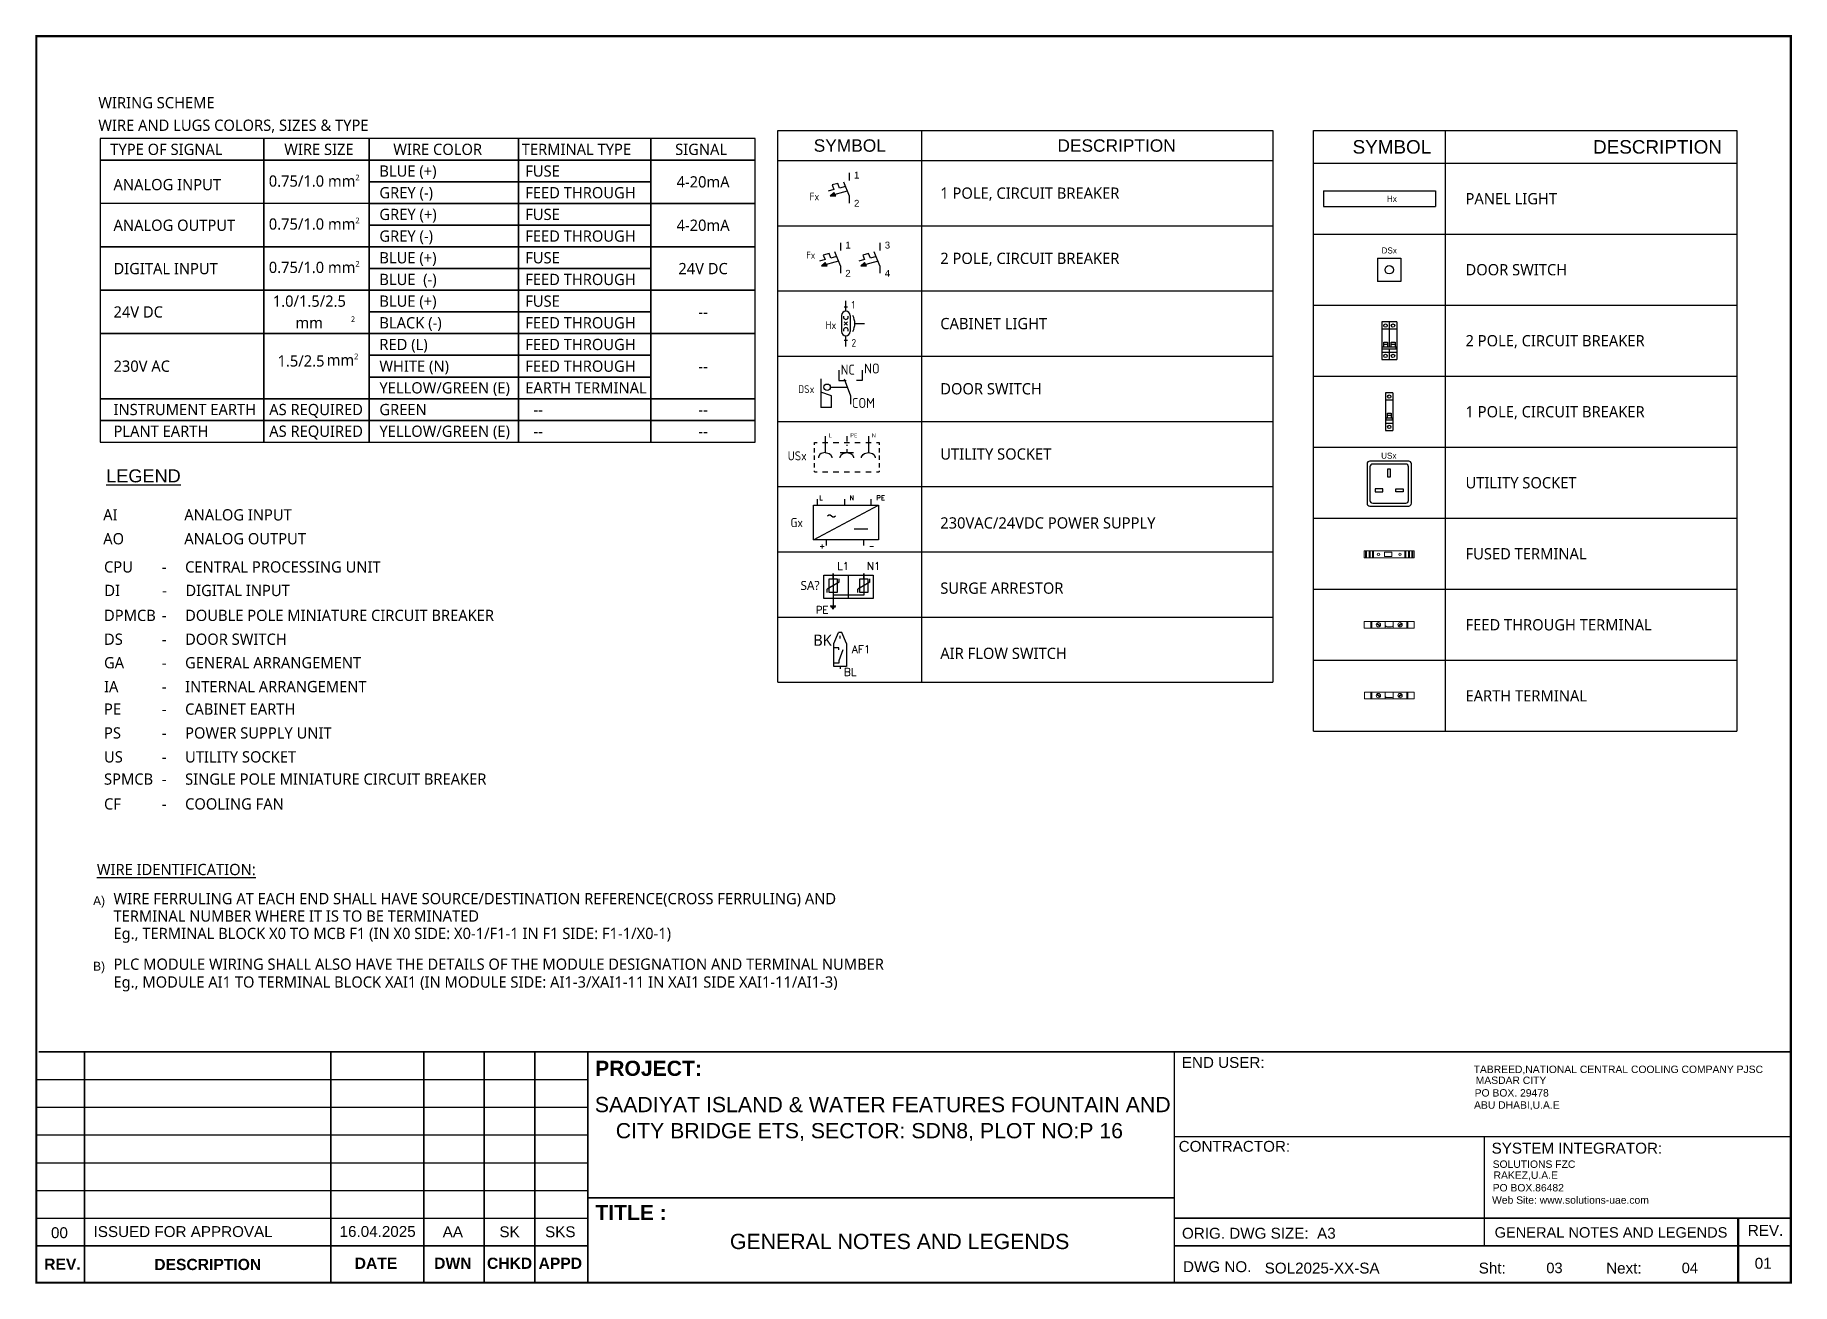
# Model space of a CAD drawing. Header units: inches. Extents: x 100535554 to 201081702, y 63708552 to 127420865.
# Drawn here: x 100538505 to 100539675, y 63709917 to 63710749 of the extents above; entities that cross this region are included whole.
import ezdxf
from ezdxf.enums import TextEntityAlignment as Align

# ---------------------------------------------------------------- set-up
doc = ezdxf.new("R2010")
doc.units = ezdxf.units.IN
doc.header["$MEASUREMENT"] = 0
doc.set_wipeout_variables(frame=1)
doc.layers.add('BORDER', color=7, linetype='Continuous')
doc.styles.add('A', font='arial.ttf')
doc.styles.add('ABB', font='arialbd.ttf')
doc.styles.add('Best Text For Dwg', font='segoeuisl.ttf', dxfattribs={"height": 2.5})
doc.styles.add('CPTEXT', font='cptext.shx')
doc.styles.add('KOPF', font='isocp.shx')
doc.styles.add('MtXpl_Franklin_Gothi', font='FRAMDCN.TTF')
doc.styles.add('RNT', font='romant.shx', dxfattribs={"height": 2.5})
doc.styles.add('s', font='simplex.shx', dxfattribs={"height": 2})
doc.styles.get("Standard").update_dxf_attribs({"font": 'arial.ttf'})

msp = doc.modelspace()

# ---------------------------------------------------------------- texts
for s, height, style, p in [('WIRING SCHEME', 7.50994, 'Best Text For Dwg', (100538546.646, 63710704.207)), ('WIRE AND LUGS COLORS, SIZES & TYPE', 7.50994, 'Best Text For Dwg', (100538546.646, 63710689.187)), ('2', 3.755, 'Best Text For Dwg', (100538717.912, 63710654.363)), ('BLUE (+)', 7.5099, 'Best Text For Dwg', (100538733.907, 63710658.682)), ('FUSE', 7.5099, 'Best Text For Dwg', (100538831.064, 63710658.682)), ('ANALOG INPUT', 7.50994, 'Best Text For Dwg', (100538556.757, 63710649.632)), ('GREY (-)', 7.5099, 'Best Text For Dwg', (100538733.907, 63710644.234)), ('FEED THROUGH', 7.50994, 'Best Text For Dwg', (100538831.064, 63710644.234)), ('1 POLE, CIRCUIT BREAKER', 7.50994, 'Best Text For Dwg', (100539107.603, 63710643.955)), ('PANEL LIGHT', 7.50994, 'Best Text For Dwg', (100539457.547, 63710640.249)), ('GREY (+)', 7.5099, 'Best Text For Dwg', (100538733.907, 63710629.786)), ('FUSE', 7.5099, 'Best Text For Dwg', (100538831.064, 63710629.786)), ('ANALOG OUTPUT', 7.50994, 'Best Text For Dwg', (100538556.757, 63710622.563)), ('2', 3.755, 'Best Text For Dwg', (100538717.912, 63710625.748)), ('GREY (-)', 7.5099, 'Best Text For Dwg', (100538733.907, 63710615.339)), ('FEED THROUGH', 7.50994, 'Best Text For Dwg', (100538831.064, 63710615.339)), ('DIGITAL INPUT', 7.50994, 'Best Text For Dwg', (100538556.757, 63710593.667)), ('2', 3.755, 'Best Text For Dwg', (100538717.912, 63710596.853)), ('BLUE (+)', 7.5099, 'Best Text For Dwg', (100538733.907, 63710600.891)), ('FUSE', 7.5099, 'Best Text For Dwg', (100538831.064, 63710600.891)), ('2 POLE, CIRCUIT BREAKER', 7.50994, 'Best Text For Dwg', (100539107.603, 63710600.497)), ('DOOR SWITCH', 7.50994, 'Best Text For Dwg', (100539457.547, 63710592.927)), ('BLUE  (-)', 7.5099, 'Best Text For Dwg', (100538733.907, 63710586.444)), ('FEED THROUGH', 7.50994, 'Best Text For Dwg', (100538831.064, 63710586.444)), ('BLUE (+)', 7.5099, 'Best Text For Dwg', (100538733.907, 63710571.996)), ('FUSE', 7.5099, 'Best Text For Dwg', (100538831.064, 63710571.996)), ('24V DC', 7.5099, 'Best Text For Dwg', (100538556.757, 63710564.772)), ('2', 3.755, 'Best Text For Dwg', (100538714.918, 63710559.914)), ('BLACK (-)', 7.5099, 'Best Text For Dwg', (100538733.907, 63710557.548)), ('FEED THROUGH', 7.50994, 'Best Text For Dwg', (100538831.064, 63710557.548)), ('CABINET LIGHT', 7.50994, 'Best Text For Dwg', (100539107.603, 63710557.038)), ('RED (L)', 7.5099, 'Best Text For Dwg', (100538733.907, 63710543.101)), ('FEED THROUGH', 7.50994, 'Best Text For Dwg', (100538831.064, 63710543.101)), ('2 POLE, CIRCUIT BREAKER', 7.50994, 'Best Text For Dwg', (100539457.547, 63710545.606)), ('230V AC', 7.5099, 'Best Text For Dwg', (100538556.757, 63710528.653)), ('2', 3.755, 'Best Text For Dwg', (100538717.079, 63710535.143)), ('WHITE (N)', 7.5099, 'Best Text For Dwg', (100538733.907, 63710528.653)), ('FEED THROUGH', 7.50994, 'Best Text For Dwg', (100538831.064, 63710528.653)), ('YELLOW/GREEN (E) ', 7.50994, 'Best Text For Dwg', (100538733.907, 63710514.206)), ('EARTH TERMINAL ', 7.50994, 'Best Text For Dwg', (100538831.064, 63710514.206)), ('DOOR SWITCH', 7.50994, 'Best Text For Dwg', (100539107.603, 63710513.58)), ('INSTRUMENT EARTH', 7.50994, 'Best Text For Dwg', (100538556.757, 63710499.758)), ('GREEN', 7.5099, 'Best Text For Dwg', (100538733.907, 63710499.758)), ('--', 7.5099, 'Best Text For Dwg', (100538836.568, 63710499.758)), ('1 POLE, CIRCUIT BREAKER', 7.50994, 'Best Text For Dwg', (100539457.547, 63710498.285)), ('PLANT EARTH', 7.50994, 'Best Text For Dwg', (100538556.757, 63710485.31)), ('YELLOW/GREEN (E)', 7.50994, 'Best Text For Dwg', (100538733.907, 63710485.31)), ('--', 7.5099, 'Best Text For Dwg', (100538836.568, 63710485.31)), ('UTILITY SOCKET', 7.50994, 'Best Text For Dwg', (100539107.603, 63710470.122)), ('UTILITY SOCKET', 7.50994, 'Best Text For Dwg', (100539457.547, 63710450.963)), ('AI', 7.5099, 'Best Text For Dwg', (100538549.892, 63710429.589)), ('ANALOG INPUT', 7.50994, 'Best Text For Dwg', (100538603.902, 63710429.589)), ('230VAC/24VDC POWER SUPPLY', 7.50994, 'Best Text For Dwg', (100539107.603, 63710424.204)), ('AO', 7.5099, 'Best Text For Dwg', (100538549.892, 63710413.665)), ('ANALOG OUTPUT', 7.50994, 'Best Text For Dwg', (100538603.902, 63710413.665)), ('CPU', 7.5099, 'Best Text For Dwg', (100538550.443, 63710394.885)), ('CENTRAL PROCESSING UNIT', 7.50994, 'Best Text For Dwg', (100538604.453, 63710394.885)), ('FUSED TERMINAL', 7.50994, 'Best Text For Dwg', (100539457.547, 63710403.642)), ('-', 7.51, 'Best Text For Dwg', (100538588.911, 63710394.885)), ('DI', 7.5099, 'Best Text For Dwg', (100538550.672, 63710379.204)), ('-', 7.51, 'Best Text For Dwg', (100538589.14, 63710379.204)), ('DIGITAL INPUT', 7.50994, 'Best Text For Dwg', (100538604.682, 63710379.204)), ('SURGE ARRESTOR ', 7.50994, 'Best Text For Dwg', (100539107.603, 63710380.745)), ('DPMCB', 7.5099, 'Best Text For Dwg', (100538550.443, 63710362.598)), ('DOUBLE POLE MINIATURE CIRCUIT BREAKER', 7.50994, 'Best Text For Dwg', (100538604.453, 63710362.598)), ('-', 7.51, 'Best Text For Dwg', (100538588.911, 63710362.598)), ('FEED THROUGH TERMINAL', 7.50994, 'Best Text For Dwg', (100539457.547, 63710356.321)), ('DS', 7.5099, 'Best Text For Dwg', (100538550.443, 63710346.709)), ('-', 7.51, 'Best Text For Dwg', (100538588.911, 63710346.709)), ('DOOR SWITCH', 7.50994, 'Best Text For Dwg', (100538604.453, 63710346.709)), ('AIR FLOW SWITCH', 7.50994, 'Best Text For Dwg', (100539107.603, 63710337.287)), ('GA', 7.5099, 'Best Text For Dwg', (100538550.443, 63710331.048)), ('-', 7.51, 'Best Text For Dwg', (100538588.911, 63710331.048)), ('GENERAL ARRANGEMENT', 7.50994, 'Best Text For Dwg', (100538604.453, 63710331.048)), ('IA', 7.5099, 'Best Text For Dwg', (100538550.443, 63710315.158)), ('INTERNAL ARRANGEMENT', 7.50994, 'Best Text For Dwg', (100538604.453, 63710315.158)), ('-', 7.51, 'Best Text For Dwg', (100538588.911, 63710315.158)), ('CABINET EARTH', 7.50994, 'Best Text For Dwg', (100538604.453, 63710300.15)), ('EARTH TERMINAL', 7.50994, 'Best Text For Dwg', (100539457.547, 63710308.999)), ('PE', 7.5099, 'Best Text For Dwg', (100538550.443, 63710300.15)), ('-', 7.51, 'Best Text For Dwg', (100538588.911, 63710300.15)), ('PS', 7.5099, 'Best Text For Dwg', (100538550.443, 63710284.261)), ('-', 7.51, 'Best Text For Dwg', (100538588.911, 63710284.261)), ('POWER SUPPLY UNIT', 7.50994, 'Best Text For Dwg', (100538604.453, 63710284.261)), ('US', 7.5099, 'Best Text For Dwg', (100538550.443, 63710268.308)), ('UTILITY SOCKET', 7.50994, 'Best Text For Dwg', (100538604.453, 63710268.308)), ('SPMCB', 7.5099, 'Best Text For Dwg', (100538550.443, 63710253.517)), ('-', 7.51, 'Best Text For Dwg', (100538588.911, 63710268.308)), ('SINGLE POLE MINIATURE CIRCUIT BREAKER', 7.50994, 'Best Text For Dwg', (100538604.453, 63710253.517)), ('-', 7.51, 'Best Text For Dwg', (100538588.911, 63710253.517)), ('CF', 7.5099, 'Best Text For Dwg', (100538550.443, 63710236.959)), ('-', 7.51, 'Best Text For Dwg', (100538588.911, 63710236.959)), ('COOLING FAN', 7.50994, 'Best Text For Dwg', (100538604.453, 63710236.959)), ('%%UWIRE IDENTIFICATION:', 7.50994, 'Best Text For Dwg', (100538545.679, 63710193.264)), ('A)', 5.9306, 'MtXpl_Franklin_Gothi', (100538543.174, 63710172.492)), ('WIRE FERRULING AT EACH END SHALL HAVE SOURCE/DESTINATION REFERENCE(CROSS FERRULING) AND', 7.50994, 'Best Text For Dwg', (100538556.733, 63710173.856)), ('TERMINAL NUMBER WHERE IT IS TO BE TERMINATED', 7.50994, 'Best Text For Dwg', (100538556.733, 63710162.262)), ('Eg., TERMINAL BLOCK X0 TO MCB F1 (IN X0 SIDE: X0-1/F1-1 IN F1 SIDE: F1-1/X0-1)', 7.50994, 'Best Text For Dwg', (100538556.733, 63710150.669)), ('B)', 5.9306, 'MtXpl_Franklin_Gothi', (100538543.174, 63710128.809)), ('PLC MODULE WIRING SHALL ALSO HAVE THE DETAILS OF THE MODULE DESIGNATION AND TERMINAL NUMBER', 7.50994, 'Best Text For Dwg', (100538556.733, 63710130.173)), ('Eg., MODULE AI1 TO TERMINAL BLOCK XAI1 (IN MODULE SIDE: AI1-3/XAI1-11 IN XAI1 SIDE XAI1-11/AI1-3)', 7.50994, 'Best Text For Dwg', (100538556.733, 63710118.277))]:
    msp.add_text(s, height=height, dxfattribs=dict(style=style)).set_placement(p, align=Align.MIDDLE_LEFT)
for s, height, style, p in [('SYMBOL', 8.2605, 'A', (100539047.321, 63710675.668)), ('DESCRIPTION', 8.26051, 'A', (100539225.076, 63710675.668)), ('SYMBOL', 8.9948, 'A', (100539408.492, 63710674.78)), ('DESCRIPTION', 8.99477, 'A', (100539585.462, 63710674.78)), ('TYPE OF SIGNAL', 7.50994, 'Best Text For Dwg', (100538592.005, 63710673.129)), ('WIRE SIZE', 7.5099, 'Best Text For Dwg', (100538693.63, 63710673.129)), ('WIRE COLOR', 7.5099, 'Best Text For Dwg', (100538772.738, 63710673.129)), ('TERMINAL TYPE', 7.50994, 'Best Text For Dwg', (100538865.171, 63710673.129)), ('SIGNAL ', 7.5099, 'Best Text For Dwg', (100538949.542, 63710673.129)), ('4-20mA', 7.5099, 'Best Text For Dwg', (100538949.542, 63710651.458)), ('Hx', 4.0476, 'CPTEXT', (100539408.492, 63710640.131)), ('4-20mA', 7.5099, 'Best Text For Dwg', (100538949.542, 63710622.563)), ('24V DC', 7.5099, 'Best Text For Dwg', (100538949.542, 63710593.667)), ('DSx', 4.0476, 'CPTEXT', (100539406.732, 63710605.748, 0.033)), ('--', 7.5099, 'Best Text For Dwg', (100538949.542, 63710564.772)), ('--', 7.5099, 'Best Text For Dwg', (100538949.542, 63710528.653)), ('--', 7.5099, 'Best Text For Dwg', (100538949.542, 63710499.758)), ('--', 7.5099, 'Best Text For Dwg', (100538949.542, 63710485.31)), ('USx', 4.0476, 'CPTEXT', (100539406.435, 63710469.012, 0.033)), ('%%ULEGEND', 8.6386, 'A', (100538576.73, 63710455.56)), ('03', 6.9613, 'A', (100539516.802, 63709927.765)), ('04', 6.9613, 'A', (100539607, 63709927.765))]:
    msp.add_text(s, height=height, dxfattribs=dict(style=style)).set_placement(p, align=Align.MIDDLE_CENTER)
at = {"style": 'Best Text For Dwg'}
for s, height, p in [('0.75/1.0 mm', 7.50994, (100538717.912, 63710651.998)), ('0.75/1.0 mm', 7.50994, (100538717.912, 63710623.383)), ('0.75/1.0 mm', 7.50994, (100538717.912, 63710594.488)), ('1.0/1.5/2.5', 7.50994, (100538711.595, 63710571.996)), ('mm', 7.5099, (100538696.278, 63710557.548)), ('1.5/2.5', 7.5099, (100538697.314, 63710532.148)), ('mm', 7.5099, (100538717.079, 63710532.778)), ('AS REQUIRED', 7.50994, (100538722.961, 63710499.758)), ('AS REQUIRED', 7.50994, (100538722.961, 63710485.31))]:
    msp.add_text(s, height=height, dxfattribs=at).set_placement(p, align=Align.MIDDLE_RIGHT)
for s, p in [('1', (100539050.139, 63710653.697)), ('2', (100539050.139, 63710634.888)), ('1', (100539044.349, 63710607.043)), ('3', (100539070.63, 63710607.043)), ('2', (100539044.349, 63710588.234)), ('4', (100539070.63, 63710588.234))]:
    msp.add_text(s, height=4.575).set_placement(p)
for s, height, style, p in [('Fx', 5.1512, 'KOPF', (100539020.473, 63710639.12)), ('Fx', 4.636, 'KOPF', (100539018.392, 63710600.338)), ('1', 5.083, 'KOPF', (100539048.436, 63710566.989)), ('Hx', 5.1512, 'KOPF', (100539031.138, 63710553.445)), ('2', 5.083, 'KOPF', (100539048.436, 63710541.615)), ('NC', 6.6965, 'KOPF', (100539041.192, 63710522.973)), ('NO', 6.6965, 'KOPF', (100539056.907, 63710523.742)), ('DSx', 5.1512, 'KOPF', (100539012.92, 63710510.794)), ('COM', 6.6965, 'KOPF', (100539048.724, 63710500.79)), ('L', 2.785, 'KOPF', (100539033.212, 63710481.174)), ('PE', 2.7854, 'KOPF', (100539047.613, 63710481.174)), ('N', 2.785, 'KOPF', (100539062.014, 63710481.174)), ('L', 3.247, 's', (100539026.945, 63710439.283)), ('N', 3.247, 's', (100539047.123, 63710439.283)), ('PE', 3.2469, 's', (100539065.073, 63710439.283)), ('Gx', 6.0097, 'KOPF', (100539007.829, 63710421.414)), ('+', 3.247, 's', (100539027.078, 63710407.073)), ('L1', 4.9305, 's', (100539039.033, 63710393.042)), ('N1', 4.9305, 's', (100539058.815, 63710393.042)), ('-', 3.247, 's', (100539060.051, 63710407.073)), ('SA?', 6.008, 'Best Text For Dwg', (100539014.467, 63710379.519)), ('PE', 4.9305, 's', (100539024.62, 63710363.767)), ('BK', 7.5099, 'Best Text For Dwg', (100539022.927, 63710342.321)), ('BL', 5.1303, 'RNT', (100539043.336, 63710322.262)), ('GENERAL NOTES AND LEGENDS', 6.96131, 'A', (100539476.955, 63709947.96))]:
    msp.add_text(s, height=height, dxfattribs=dict(style=style)).set_placement(p)
at = {"style": 'KOPF'}
msp.add_text('USx', height=6.0097, dxfattribs=at).set_placement((100539018.569, 63710465.889), align=Align.RIGHT)
at = {"style": 'RNT'}
msp.add_text('AF1', height=5.1303, dxfattribs=at).set_placement((100539061.017, 63710335.89), align=Align.BOTTOM_RIGHT)
at = {"layer": 'BORDER', "style": 'A'}
msp.add_text('GENERAL NOTES AND LEGENDS', height=10.15, dxfattribs=at).set_placement((100538967.459, 63709940.345))

# ---------------------------------------------------------------- blocks, each defined once
blk = doc.blocks.new('WDU6')
at = {"color": 0, "lineweight": 5}
blk.add_wipeout([(0, -30), (0, 30), (8, 30), (8, -30)], dxfattribs=at)
for p, q in [((8, 22.3), (0, 22.3)), ((8, 21.7), (0, 21.7)), ((8, 21.1), (0, 21.1)), ((0, 4.8), (8, 4.8)), ((8, -21.1), (0, -21.1)), ((8, -21.7), (0, -21.7)), ((8, -22.3), (0, -22.3))]:
    blk.add_line(p, q, dxfattribs=at)
for points in [[(8, -30), (0, -30), (0, 30), (8, 30)], [(5.2, 10.7), (5.8, 11.1), (2.8, 15.4), (2.2, 14.9)], [(5.2, -10.7), (5.8, -11.1), (2.8, -15.4), (2.2, -14.9)]]:
    blk.add_lwpolyline(points, close=True, dxfattribs=at)
blk.add_lwpolyline([(4.4, 4.8, -0.414214), (6.4, 2.8), (6.4, -2.8)], format="xyb", dxfattribs=at)
blk.add_lwpolyline([(8, -4.8), (0, -4.8)], dxfattribs=at)
for centre in [(4, 13), (4, -13)]:
    blk.add_circle(centre, 2.62, dxfattribs=at)
blk.add_arc((4.4, -2.8), 2, 270, 360, dxfattribs=at)
blk = doc.blocks.new('WPE6')
at = {"color": 2, "lineweight": 9}
for p, q in [((4, 22.3), (0, 22.3)), ((4, 21.7), (0, 21.7)), ((4, 21.1), (0, 21.1)), ((0, 4.8), (4, 4.8)), ((4, -21.1), (0, -21.1)), ((4, -21.7), (0, -21.7)), ((4, -22.3), (0, -22.3))]:
    blk.add_line(p, q, dxfattribs=at)
at = {"color": 3, "lineweight": 9}
for p, q in [((4, 22.3), (8, 22.3)), ((4, 21.7), (8, 21.7)), ((4, 21.1), (8, 21.1)), ((8, 4.8), (4, 4.8)), ((4, -21.1), (8, -21.1)), ((4, -21.7), (8, -21.7)), ((4, -22.3), (8, -22.3))]:
    blk.add_line(p, q, dxfattribs=at)
at = {"color": 2, "lineweight": 9}
for points in [[(4, -30), (0, -30), (0, 30), (4, 30)], [(4, -4.8), (0, -4.8)]]:
    blk.add_lwpolyline(points, dxfattribs=at)
at = {"color": 3, "lineweight": 9}
for points in [[(4, -30), (8, -30), (8, 30), (4, 30)], [(4, -4.8), (8, -4.8)]]:
    blk.add_lwpolyline(points, dxfattribs=at)
at = {"color": 9, "lineweight": 9}
for points in [[(5.2, 10.7), (5.8, 11.1), (2.8, 15.4), (2.2, 14.9)], [(5.2, -10.7), (5.8, -11.1), (2.8, -15.4), (2.2, -14.9)]]:
    blk.add_lwpolyline(points, close=True, dxfattribs=at)
at = {"color": 3, "lineweight": 9}
blk.add_lwpolyline([(4.4, 4.8, -0.414214), (6.4, 2.8), (6.4, -2.8)], format="xyb", dxfattribs=at)
at = {"color": 9, "lineweight": 9}
for centre in [(4, 13), (4, -13)]:
    blk.add_circle(centre, 2.62, dxfattribs=at)
at = {"color": 3, "lineweight": 9}
blk.add_arc((4.4, -2.8), 2, 270, 360, dxfattribs=at)
blk = doc.blocks.new('DPMCB')
blk.add_wipeout([(0, -45.5), (0, 45.5), (36, 45.5), (36, -45.5)])
for p, q in [((18, 45.5), (0, 45.5)), ((0, 45.5), (0, -45.5)), ((18, 45.5), (18, -14.5)), ((36, 45.5), (18, 45.5)), ((36, 45.5), (36, -45.5)), ((0, 28.5), (18, 28.5)), ((18, 28.5), (36, 28.5)), ((0, -27.5), (18, -27.5)), ((1, -14.5), (35, -14.5)), ((1, -20.5), (1, -14.5)), ((35, -20.5), (1, -20.5)), ((5, -3.5), (14, -3.5)), ((5, -14.5), (5, -3.5)), ((5, -8.5), (14, -8.5)), ((14, -3.5), (14, -14.5)), ((18, -20.5), (18, -45.5)), ((18, -27.5), (36, -27.5)), ((23, -3.5), (32, -3.5)), ((23, -14.5), (23, -3.5)), ((23, -8.5), (32, -8.5)), ((32, -3.5), (32, -14.5)), ((35, -20.5), (35, -14.5)), ((0, -45.5), (18, -45.5)), ((18, -45.5), (36, -45.5))]:
    blk.add_line(p, q)
for centre in [(9, 36.5), (27, 36.5), (9, -36.5), (27, -36.5)]:
    blk.add_circle(centre, 4.12)
blk = doc.blocks.new('SPMCB')
for p, q in [((0, 45.5), (0, -45.5)), ((18, 45.5), (18, -45.5))]:
    blk.add_line(p, q)
blk.add_wipeout([(0, -45.5), (0, 45.5), (18, 45.5), (18, -45.5)])
for p, q in [((18, 45.5), (0, 45.5)), ((0, 45.5), (0, -45.5)), ((18, 45.5), (18, -45.5)), ((0, 28.5), (18, 28.5)), ((0, -27.5), (18, -27.5)), ((1.5, -14.5), (16.5, -14.5)), ((1.5, -20.5), (1.5, -14.5)), ((16.5, -20.5), (1.5, -20.5)), ((4.5, -3.5), (13.5, -3.5)), ((4.5, -14.5), (4.5, -3.5)), ((4.5, -8.5), (13.5, -8.5)), ((13.5, -3.5), (13.5, -14.5)), ((16.5, -20.5), (16.5, -14.5)), ((0, -45.5), (18, -45.5))]:
    blk.add_line(p, q)
for centre in [(9, 36.5), (9, -36.5)]:
    blk.add_circle(centre, 4.12)
blk = doc.blocks.new('WSI6')
at = {"color": 0, "lineweight": 5}
blk.add_wipeout([(0, -30), (0, 30), (8.5, 30), (8.5, -30)], dxfattribs=at)
for p, q in [((8.5, 28.4), (0, 28.4)), ((8.5, 27.8), (0, 27.8)), ((8.5, 27.2), (0, 27.2)), ((8.5, 24.2), (0, 24.2)), ((8.5, 23.6), (0, 23.6)), ((8.5, 23), (0, 23)), ((8.5, 20), (0, 20)), ((8.5, 19.4), (0, 19.4)), ((8.5, 18.9), (0, 18.9)), ((8.5, -18.9), (0, -18.9)), ((8.5, -19.4), (0, -19.4)), ((8.5, -20), (0, -20)), ((8.5, -23), (0, -23)), ((8.5, -23.6), (0, -23.6)), ((8.5, -24.2), (0, -24.2)), ((8.5, -27.2), (0, -27.2)), ((8.5, -27.8), (0, -27.8)), ((8.5, -28.4), (0, -28.4)), ((8.5, -30), (0, -30))]:
    blk.add_line(p, q, dxfattribs=at)
blk.add_lwpolyline([(0, -30), (8.5, -30), (8.5, 30), (0, 30)], close=True, dxfattribs=at)
at = {"color": 0, "lineweight": 5, "elevation": 1.9}
blk.add_lwpolyline([(1.6, 3.2), (6.9, 3.2), (6.9, -5.8), (1.6, -5.8)], close=True, dxfattribs=at)
at = {"color": 0, "lineweight": 5}
for centre in [(4.2, 12.9, 1.9), (4.2, -12.9, 1.9)]:
    blk.add_circle(centre, 1.49, dxfattribs=at)
blk = doc.blocks.new('Title Frame_Al Bayt')
at = {"layer": 'BORDER'}
for p, q in [((897.4, -274.9), (1264.8, -274.9)), ((897.4, -293.3), (1264.8, -293.3)), ((897.4, -311.8), (1264.8, -311.8)), ((897.4, -330.3), (1264.8, -330.3)), ((897.4, -348.7), (1264.8, -348.7)), ((897.4, -367.2), (1264.8, -367.2))]:
    blk.add_line(p, q, dxfattribs=at)
at = {"layer": 'BORDER', "const_width": 1.54}
blk.add_lwpolyline([(897.4, 420.3), (897.4, -410.2), (2066.3, -410.2), (2066.3, 420.3)], close=True, dxfattribs=at)
at = {"layer": 'BORDER'}
for points, const_width in [([(899, -256.4), (2066.3, -256.4)], 1.08), ([(929.4, -410.2), (929.4, -256.4)], 1.08), ([(1093.7, -410.2), (1093.7, -256.4)], 1.08), ([(1093.7, -391.8), (1093.7, -256.4)], 1.08), ([(1155.6, -410.2), (1155.6, -256.4)], 1.08), ([(1195.8, -410.2), (1195.8, -256.4)], 1.08), ([(1195.8, -391.8), (1195.8, -256.4)], 1.08), ([(1229.6, -410.2), (1229.6, -256.4)], 1.08), ([(1229.6, -391.8), (1229.6, -256.4)], 1.08), ([(1264.8, -256.4), (1264.8, -410.2)], 1.08), ([(1655.6, -410.2), (1655.6, -256.4)], 1.08), ([(1655.6, -312.9), (2066.3, -312.9)], 0.923), ([(1862.1, -385.6), (1862.1, -312.9)], 0.923), ([(1655.6, -353.7), (1265.2, -353.7)], 1.08), ([(2066.3, -367.2), (1655.6, -367.2)], 1.08), ([(2031.2, -410.2), (2031.2, -367.2)], 1.54), ([(897.4, -385.6), (1264.8, -385.6)], 1.08), ([(2066.3, -385.6), (1655.6, -385.6)], 1.08)]:
    blk.add_lwpolyline(points, dxfattribs=dict(at, const_width=const_width))
for s, height, style, p in [('PROJECT:', 10.07, 'ABB', (1269.7, -272.4)), ('END USER:', 7.25, 'A', (1660.6, -267.1)), ('TABREED,NATIONAL CENTRAL COOLING COMPANY PJSC', 4.93, 'A', (1855, -270.5)), ('MASDAR CITY', 4.93, 'A', (1856.4, -277.8)), ('SAADIYAT ISLAND & WATER FEATURES FOUNTAIN AND', 10.15, 'A', (1269.5, -296.6)), ('ABU DHABI,U.A.E', 4.93, 'A', (1855.3, -294.3)), ('PO BOX. 29478', 4.93, 'A', (1855.7, -286.2)), (' CITY BRIDGE ETS, SECTOR: SDN8, PLOT NO:P 16', 10.15, 'A', (1279.5, -314)), ('CONTRACTOR:', 7.25, 'A', (1658.5, -323)), ('SYSTEM INTEGRATOR:', 7.25, 'A', (1867, -324.2)), ('SOLUTIONS FZC', 4.93, 'A', (1867.7, -333.7)), ('RAKEZ,U.A.E', 4.93, 'A', (1868.3, -341)), ('PO BOX.86482', 4.93, 'A', (1867.7, -349.4)), ('TITLE :', 10.07, 'ABB', (1269.8, -368.5)), ('Web Site: www.solutions-uae.com ', 4.93, 'A', (1867.3, -357.6)), ('ORIG. DWG SIZE:  A3', 7.25, 'A', (1660.7, -380.9)), ('REV.', 7.25, 'A', (2037.7, -379)), ('DWG NO.', 7.25, 'A', (1661.4, -403.2)), ('SOL2025-XX-SA', 7.25, 'A', (1715.8, -404.1)), ('Sht:', 7.25, 'A', (1858.4, -404.1)), ('Next:', 7.25, 'A', (1943.3, -404.1)), ('01', 7.25, 'A', (2042.3, -400.9))]:
    blk.add_text(s, height=height, dxfattribs=dict(at, style=style)).set_placement(p)
for s, height, style, p in [('00', 7.25, 'A', (912.8, -376.9)), ('REV.', 7.46, 'ABB', (914.8, -397.9))]:
    blk.add_text(s, height=height, dxfattribs=dict(at, style=style)).set_placement(p, align=Align.MIDDLE)
for s, height, style, p in [('ISSUED FOR APPROVAL', 7.25, 'A', (995.2, -379.8)), ('16.04.2025', 7.25, 'A', (1124.8, -379.7)), ('AA', 7.25, 'A', (1174.9, -379.9)), ('SK', 7.25, 'A', (1212.7, -379.9)), ('SKS', 7.25, 'A', (1246.5, -379.9)), ('DESCRIPTION', 7.463, 'ABB', (1011.6, -401.8)), ('DATE', 7.46, 'ABB', (1123.7, -401)), ('DWN', 7.46, 'ABB', (1174.9, -401)), ('CHKD', 7.46, 'ABB', (1212.7, -401)), ('APPD', 7.46, 'ABB', (1246.5, -401))]:
    blk.add_text(s, height=height, dxfattribs=dict(at, style=style)).set_placement(p, align=Align.CENTER)

# ---------------------------------------------------------------- linework, layer by layer
for p, q in [((100538999.36, 63710685.651), (100539329.265, 63710685.651)), ((100538999.36, 63710318.017), (100538999.36, 63710685.651)), ((100539095.282, 63710318.017), (100539095.282, 63710685.651)), ((100539329.265, 63710685.651), (100539329.265, 63710318.017)), ((100539356.268, 63710685.651), (100539638.393, 63710685.651)), ((100539356.268, 63710285.339), (100539356.268, 63710685.651)), ((100539444.13, 63710285.339), (100539444.13, 63710685.651)), ((100539638.393, 63710685.651), (100539638.393, 63710285.339)), ((100538999.36, 63710665.684), (100539329.265, 63710665.684)), ((100539046.898, 63710657.509), (100539046.898, 63710652.426)), ((100539356.268, 63710663.909), (100539638.393, 63710663.909)), ((100539036.731, 63710646.326), (100539032.919, 63710645.309)), ((100539045.627, 63710645.309), (100539034.19, 63710642.259)), ((100539034.19, 63710642.259), (100539036.731, 63710644.292)), ((100539039.273, 63710650.393), (100539035.461, 63710649.376)), ((100539035.461, 63710649.376), (100539036.731, 63710646.326)), ((100539038.002, 63710642.259), (100539036.731, 63710644.292)), ((100539040.544, 63710647.343), (100539039.273, 63710650.393)), ((100539044.357, 63710648.359), (100539040.544, 63710647.343)), ((100539043.086, 63710651.409), (100539046.898, 63710642.259)), ((100539034.19, 63710642.259), (100539038.002, 63710642.259)), ((100539035.461, 63710643.276), (100539036.731, 63710643.276)), ((100539036.731, 63710643.276), (100539036.731, 63710642.259)), ((100539046.898, 63710642.259), (100539046.898, 63710637.176)), ((100538999.36, 63710622.226), (100539329.265, 63710622.226)), ((100539041.108, 63710610.855), (100539041.108, 63710605.772)), ((100539067.39, 63710610.855), (100539067.39, 63710605.772)), ((100539356.268, 63710616.588), (100539638.393, 63710616.588)), ((100539030.942, 63710599.672), (100539027.129, 63710598.655)), ((100539039.838, 63710598.655), (100539028.4, 63710595.605)), ((100539030.942, 63710597.638), (100539028.4, 63710595.605)), ((100539033.483, 63710603.738), (100539029.671, 63710602.722)), ((100539029.671, 63710602.722), (100539030.942, 63710599.672)), ((100539030.942, 63710596.622), (100539029.671, 63710596.622)), ((100539032.213, 63710595.605), (100539030.942, 63710597.638)), ((100539030.942, 63710595.605), (100539030.942, 63710596.622)), ((100539034.754, 63710600.688), (100539033.483, 63710603.738)), ((100539038.567, 63710601.705), (100539034.754, 63710600.688)), ((100539041.108, 63710595.605), (100539037.296, 63710604.755)), ((100539057.223, 63710599.672), (100539053.41, 63710598.655)), ((100539066.119, 63710598.655), (100539054.681, 63710595.605)), ((100539057.223, 63710597.638), (100539054.681, 63710595.605)), ((100539059.764, 63710603.738), (100539055.952, 63710602.722)), ((100539055.952, 63710602.722), (100539057.223, 63710599.672)), ((100539057.223, 63710596.622), (100539055.952, 63710596.622)), ((100539058.494, 63710595.605), (100539057.223, 63710597.638)), ((100539057.223, 63710595.605), (100539057.223, 63710596.622)), ((100539061.035, 63710600.688), (100539059.764, 63710603.738)), ((100539064.848, 63710601.705), (100539061.035, 63710600.688)), ((100539067.39, 63710595.605), (100539063.577, 63710604.755)), ((100539398.969, 63710600.691, 0.033), (100539414.495, 63710600.691, 0.033)), ((100539028.4, 63710595.605), (100539032.213, 63710595.605)), ((100539041.108, 63710595.605), (100539041.108, 63710590.522)), ((100539054.681, 63710595.605), (100539058.494, 63710595.605)), ((100539067.39, 63710595.605), (100539067.39, 63710590.522)), ((100539414.495, 63710585.164, 0.033), (100539398.969, 63710585.164, 0.033)), ((100538999.36, 63710578.767), (100539329.265, 63710578.767)), ((100539041.787, 63710562.373), (100539041.787, 63710551.703)), ((100539043.674, 63710568.159), (100539045.725, 63710568.159)), ((100539044.7, 63710565.285), (100539044.7, 63710572.26)), ((100539047.612, 63710562.373), (100539047.612, 63710551.703)), ((100539356.268, 63710569.267), (100539638.393, 63710569.267)), ((100539043.556, 63710555.895), (100539045.843, 63710558.181)), ((100539043.556, 63710558.181), (100539045.843, 63710555.895)), ((100539050.663, 63710557.038), (100539057.008, 63710557.038)), ((100539043.674, 63710545.917), (100539045.725, 63710545.917)), ((100539044.7, 63710541.817), (100539044.7, 63710548.791)), ((100538999.36, 63710535.309), (100539329.265, 63710535.309)), ((100539027.966, 63710520.277), (100539027.966, 63710501.073)), ((100539040.035, 63710525.925), (100539040.035, 63710519.147)), ((100539040.035, 63710519.147), (100539044.941, 63710519.147)), ((100539043.59, 63710520.277), (100539047.826, 63710508.98)), ((100539055.617, 63710519.147), (100539051.784, 63710519.147)), ((100539055.617, 63710525.925), (100539055.617, 63710519.147)), ((100539356.268, 63710521.945), (100539638.393, 63710521.945)), ((100539035.026, 63710508.98), (100539027.966, 63710511.239)), ((100539035.026, 63710501.073), (100539035.026, 63710508.98)), ((100539047.826, 63710508.98), (100539047.826, 63710503.332)), ((100538999.36, 63710491.851), (100539329.265, 63710491.851)), ((100539035.026, 63710501.073), (100539027.966, 63710501.073)), ((100539030.917, 63710482), (100539030.917, 63710471.2)), ((100539045.318, 63710482), (100539045.318, 63710480.56)), ((100539045.318, 63710480.56), (100539045.318, 63710478.4)), ((100539059.719, 63710482), (100539059.719, 63710471.2)), ((100539023.717, 63710476.24), (100539023.717, 63710477.68)), ((100539023.717, 63710477.68), (100539025.517, 63710477.68)), ((100539023.717, 63710471.2), (100539023.717, 63710474.08)), ((100539023.717, 63710466.159), (100539023.717, 63710469.04)), ((100539027.317, 63710469.76), (100539026.417, 63710468.32)), ((100539026.417, 63710468.32), (100539026.417, 63710467.599)), ((100539028.217, 63710470.48), (100539027.317, 63710469.76)), ((100539030.917, 63710471.2), (100539028.217, 63710470.48)), ((100539029.117, 63710477.68), (100539032.717, 63710477.68)), ((100539030.917, 63710471.2), (100539033.617, 63710470.48)), ((100539033.617, 63710470.48), (100539034.517, 63710469.76)), ((100539034.517, 63710469.76), (100539035.418, 63710468.32)), ((100539035.418, 63710468.32), (100539035.418, 63710467.599)), ((100539036.318, 63710477.68), (100539039.918, 63710477.68)), ((100539040.818, 63710471.2), (100539049.818, 63710471.2)), ((100539040.818, 63710468.32), (100539041.718, 63710469.76)), ((100539040.818, 63710467.599), (100539040.818, 63710468.32)), ((100539041.718, 63710469.76), (100539042.618, 63710470.48)), ((100539042.618, 63710470.48), (100539045.318, 63710471.2)), ((100539043.518, 63710477.68), (100539047.118, 63710477.68)), ((100539045.318, 63710476.24), (100539045.318, 63710475.52)), ((100539045.318, 63710473.36), (100539045.318, 63710471.2)), ((100539045.318, 63710471.2), (100539048.018, 63710470.48)), ((100539048.018, 63710470.48), (100539048.918, 63710469.76)), ((100539048.918, 63710469.76), (100539049.818, 63710468.32)), ((100539049.818, 63710468.32), (100539049.818, 63710467.599)), ((100539050.718, 63710477.68), (100539054.318, 63710477.68)), ((100539055.219, 63710468.32), (100539056.119, 63710469.76)), ((100539055.219, 63710467.599), (100539055.219, 63710468.32)), ((100539056.119, 63710469.76), (100539057.019, 63710470.48)), ((100539057.019, 63710470.48), (100539059.719, 63710471.2)), ((100539057.919, 63710477.68), (100539061.519, 63710477.68)), ((100539059.719, 63710471.2), (100539062.419, 63710470.48)), ((100539062.419, 63710470.48), (100539063.319, 63710469.76)), ((100539063.319, 63710469.76), (100539064.219, 63710468.32)), ((100539064.219, 63710468.32), (100539064.219, 63710467.599)), ((100539065.119, 63710477.68), (100539066.919, 63710477.68)), ((100539066.919, 63710477.68), (100539066.919, 63710476.24)), ((100539066.919, 63710474.08), (100539066.919, 63710471.2)), ((100539066.919, 63710469.04), (100539066.919, 63710466.159)), ((100539356.268, 63710474.624), (100539638.393, 63710474.624)), ((100539023.717, 63710461.119), (100539023.717, 63710463.999)), ((100539023.717, 63710458.239), (100539023.717, 63710458.959)), ((100539023.717, 63710458.239), (100539025.517, 63710458.239)), ((100539029.117, 63710458.239), (100539032.717, 63710458.239)), ((100539036.318, 63710458.239), (100539039.918, 63710458.239)), ((100539043.518, 63710458.239), (100539047.118, 63710458.239)), ((100539050.718, 63710458.239), (100539054.318, 63710458.239)), ((100539057.919, 63710458.239), (100539061.519, 63710458.239)), ((100539065.119, 63710458.239), (100539066.919, 63710458.239)), ((100539066.919, 63710463.999), (100539066.919, 63710461.119)), ((100539066.919, 63710458.959), (100539066.919, 63710458.239)), ((100538999.36, 63710448.392), (100539329.265, 63710448.392)), ((100539023.178, 63710413.026), (100539023.178, 63710436.115)), ((100539023.178, 63710436.115), (100539066.469, 63710436.115)), ((100539023.178, 63710413.026), (100539066.469, 63710436.115)), ((100539025.866, 63710436.115), (100539025.866, 63710440.08)), ((100539044.04, 63710436.115), (100539044.04, 63710440.08)), ((100539061.451, 63710436.115), (100539061.451, 63710440.08)), ((100539066.469, 63710436.115), (100539066.469, 63710413.026)), ((100539032.482, 63710428.899), (100539033.384, 63710429.621)), ((100539033.384, 63710429.621), (100539034.286, 63710429.621)), ((100539034.286, 63710429.621), (100539036.089, 63710428.178)), ((100539036.089, 63710428.178), (100539036.991, 63710428.178)), ((100539036.991, 63710428.178), (100539037.893, 63710428.899)), ((100539356.268, 63710427.303), (100539638.393, 63710427.303)), ((100539066.469, 63710413.026), (100539023.178, 63710413.026)), ((100539031.889, 63710409.06), (100539031.889, 63710413.026)), ((100539050.235, 63710420.241), (100539059.254, 63710420.241)), ((100539056.618, 63710409.06), (100539056.618, 63710413.026)), ((100538999.36, 63710404.934), (100539329.265, 63710404.934)), ((100538999.36, 63710404.934), (100539329.265, 63710404.934)), ((100539036.168, 63710386.889), (100539036.168, 63710390.562)), ((100539036.168, 63710390.562), (100539036.168, 63710369.337)), ((100539040.191, 63710384.669), (100539040.191, 63710386.889)), ((100539046.403, 63710373.823), (100539046.403, 63710389.302)), ((100539056.639, 63710386.889), (100539056.639, 63710390.562)), ((100539056.639, 63710390.562), (100539056.639, 63710376.013)), ((100539060.662, 63710384.669), (100539060.662, 63710386.889)), ((100539040.191, 63710384.669), (100539032.193, 63710380.089)), ((100539032.193, 63710377.729), (100539032.193, 63710380.089)), ((100539056.639, 63710376.013), (100539036.168, 63710376.013)), ((100539060.662, 63710384.669), (100539052.664, 63710380.089)), ((100539052.664, 63710377.729), (100539052.664, 63710380.089)), ((100539356.268, 63710379.981), (100539638.393, 63710379.981)), ((100539034.17, 63710369.003), (100539038.093, 63710369.003)), ((100539034.626, 63710368.383), (100539037.71, 63710368.383)), ((100539035.397, 63710367.763), (100539036.939, 63710367.763)), ((100539035.652, 63710367.143), (100539036.684, 63710367.143)), ((100538999.36, 63710361.476), (100539329.265, 63710361.476)), ((100538999.36, 63710361.476), (100539329.265, 63710361.476)), ((100539036.771, 63710343.96), (100539039.746, 63710351.098)), ((100539042.077, 63710351.098), (100539039.746, 63710351.098)), ((100539045.052, 63710343.96), (100539042.077, 63710351.098)), ((100539040.005, 63710340.915), (100539036.771, 63710340.915)), ((100539040.005, 63710339.57), (100539040.005, 63710340.915)), ((100539042.713, 63710339.57), (100539040.005, 63710332.349)), ((100539040.912, 63710347.286), (100539040.912, 63710348.907)), ((100539040.005, 63710330.776), (100539036.771, 63710330.776)), ((100539040.005, 63710332.349), (100539040.005, 63710330.776)), ((100539040.005, 63710332.349), (100539040.005, 63710330.776)), ((100539040.912, 63710328.538), (100539040.912, 63710326.917)), ((100539356.268, 63710332.66), (100539638.393, 63710332.66)), ((100538999.36, 63710318.017), (100539329.265, 63710318.017)), ((100539356.268, 63710285.339), (100539638.393, 63710285.339))]:
    msp.add_line(p, q)
at = {"ltscale": 4}
for p, q in [((100539362.845, 63710645.424), (100539437.553, 63710645.424)), ((100539362.845, 63710645.424), (100539362.845, 63710635.073)), ((100539437.553, 63710645.424), (100539437.553, 63710635.073)), ((100539362.845, 63710635.073), (100539437.553, 63710635.073)), ((100539398.969, 63710600.691, 0.033), (100539398.969, 63710585.164, 0.033)), ((100539414.495, 63710600.691, 0.033), (100539414.495, 63710585.164, 0.033))]:
    msp.add_line(p, q, dxfattribs=at)
at = {"ltscale": 3}
msp.add_line((100539034.32, 63710514.628), (100539045.708, 63710514.628), dxfattribs=at)
for points in [[(100538656.824, 63710680.353), (100538547.84, 63710680.353), (100538547.84, 63710665.905), (100538656.824, 63710665.905)], [(100538727.192, 63710680.353), (100538656.824, 63710680.353), (100538656.824, 63710665.905), (100538727.192, 63710665.905)], [(100538826.51, 63710680.353), (100538727.192, 63710680.353), (100538727.192, 63710665.905), (100538826.51, 63710665.905)], [(100538914.84, 63710680.353), (100538826.51, 63710680.353), (100538826.51, 63710665.905), (100538914.84, 63710665.905)], [(100538984.245, 63710680.353), (100538914.84, 63710680.353), (100538914.84, 63710665.905), (100538984.245, 63710665.905)], [(100538656.824, 63710665.905), (100538547.84, 63710665.905), (100538547.84, 63710608.115), (100538656.824, 63710608.115)], [(100538727.192, 63710665.905), (100538656.824, 63710665.905), (100538656.824, 63710608.115), (100538727.192, 63710608.115)], [(100538826.51, 63710665.905), (100538727.192, 63710665.905), (100538727.192, 63710651.458), (100538826.51, 63710651.458)], [(100538914.84, 63710665.905), (100538826.51, 63710665.905), (100538826.51, 63710651.458), (100538914.84, 63710651.458)], [(100538984.245, 63710665.905), (100538914.84, 63710665.905), (100538914.84, 63710637.01), (100538984.245, 63710637.01)], [(100538826.51, 63710651.458), (100538727.192, 63710651.458), (100538727.192, 63710637.01), (100538826.51, 63710637.01)], [(100538914.84, 63710651.458), (100538826.51, 63710651.458), (100538826.51, 63710637.01), (100538914.84, 63710637.01)], [(100538656.824, 63710637.01), (100538547.84, 63710637.01), (100538547.84, 63710608.115), (100538656.824, 63710608.115)], [(100538727.192, 63710637.01), (100538656.824, 63710637.01), (100538656.824, 63710608.115), (100538727.192, 63710608.115)], [(100538826.51, 63710637.01), (100538727.192, 63710637.01), (100538727.192, 63710622.563), (100538826.51, 63710622.563)], [(100538914.84, 63710637.01), (100538826.51, 63710637.01), (100538826.51, 63710622.563), (100538914.84, 63710622.563)], [(100538984.245, 63710637.01), (100538914.84, 63710637.01), (100538914.84, 63710608.115), (100538984.245, 63710608.115)], [(100538984.245, 63710637.01), (100538914.84, 63710637.01), (100538914.84, 63710608.115), (100538984.245, 63710608.115)], [(100538826.51, 63710622.563), (100538727.192, 63710622.563), (100538727.192, 63710608.115), (100538826.51, 63710608.115)], [(100538914.84, 63710622.563), (100538826.51, 63710622.563), (100538826.51, 63710608.115), (100538914.84, 63710608.115)], [(100538656.824, 63710608.115), (100538547.84, 63710608.115), (100538547.84, 63710579.22), (100538656.824, 63710579.22)], [(100538727.192, 63710608.115), (100538656.824, 63710608.115), (100538656.824, 63710579.22), (100538727.192, 63710579.22)], [(100538826.51, 63710608.115), (100538727.192, 63710608.115), (100538727.192, 63710593.667), (100538826.51, 63710593.667)], [(100538914.84, 63710608.115), (100538826.51, 63710608.115), (100538826.51, 63710593.667), (100538914.84, 63710593.667)], [(100538984.245, 63710608.115), (100538914.84, 63710608.115), (100538914.84, 63710579.22), (100538984.245, 63710579.22)], [(100538826.51, 63710593.667), (100538727.192, 63710593.667), (100538727.192, 63710579.22), (100538826.51, 63710579.22)], [(100538914.84, 63710593.667), (100538826.51, 63710593.667), (100538826.51, 63710579.22), (100538914.84, 63710579.22)], [(100538656.867, 63710579.22), (100538547.84, 63710579.22), (100538547.84, 63710550.325), (100538656.867, 63710550.325)], [(100538727.192, 63710579.22), (100538656.824, 63710579.22), (100538656.824, 63710550.325), (100538727.192, 63710550.325)], [(100538826.51, 63710579.22), (100538727.192, 63710579.22), (100538727.192, 63710564.772), (100538826.51, 63710564.772)], [(100538914.84, 63710579.22), (100538826.51, 63710579.22), (100538826.51, 63710564.772), (100538914.84, 63710564.772)], [(100538984.245, 63710579.22), (100538914.84, 63710579.22), (100538914.84, 63710550.325), (100538984.245, 63710550.325)], [(100538826.51, 63710564.772), (100538727.192, 63710564.772), (100538727.192, 63710550.325), (100538826.51, 63710550.325)], [(100538914.84, 63710564.772), (100538826.51, 63710564.772), (100538826.51, 63710550.325), (100538914.84, 63710550.325)], [(100538656.867, 63710550.325), (100538547.84, 63710550.325), (100538547.84, 63710506.982), (100538656.867, 63710506.982)], [(100538727.192, 63710550.325), (100538656.824, 63710550.325), (100538656.824, 63710506.982), (100538727.192, 63710506.982)], [(100538826.51, 63710550.325), (100538727.192, 63710550.325), (100538727.192, 63710535.877), (100538826.51, 63710535.877)], [(100538914.84, 63710550.325), (100538826.51, 63710550.325), (100538826.51, 63710535.877), (100538914.84, 63710535.877)], [(100538984.245, 63710550.325), (100538914.84, 63710550.325), (100538914.84, 63710506.982), (100538984.245, 63710506.982)], [(100538826.51, 63710535.877), (100538727.192, 63710535.877), (100538727.192, 63710521.429), (100538826.51, 63710521.429)], [(100538914.84, 63710535.877), (100538826.51, 63710535.877), (100538826.51, 63710521.429), (100538914.84, 63710521.429)], [(100538826.51, 63710521.429), (100538727.192, 63710521.429), (100538727.192, 63710506.982), (100538826.51, 63710506.982)], [(100538914.84, 63710521.429), (100538826.51, 63710521.429), (100538826.51, 63710506.982), (100538914.84, 63710506.982)], [(100538656.867, 63710506.982), (100538547.84, 63710506.982), (100538547.84, 63710492.534), (100538656.867, 63710492.534)], [(100538727.192, 63710506.982), (100538656.824, 63710506.982), (100538656.824, 63710492.534), (100538727.192, 63710492.534)], [(100538826.51, 63710506.982), (100538727.192, 63710506.982), (100538727.192, 63710492.534), (100538826.51, 63710492.534)], [(100538914.84, 63710506.982), (100538826.51, 63710506.982), (100538826.51, 63710492.534), (100538914.84, 63710492.534)], [(100538984.245, 63710506.982), (100538914.84, 63710506.982), (100538914.84, 63710492.534), (100538984.245, 63710492.534)], [(100538656.824, 63710492.534), (100538547.84, 63710492.534), (100538547.84, 63710478.087), (100538656.824, 63710478.087)], [(100538727.192, 63710492.534), (100538656.824, 63710492.534), (100538656.824, 63710478.087), (100538727.192, 63710478.087)], [(100538826.51, 63710492.534), (100538727.192, 63710492.534), (100538727.192, 63710478.087), (100538826.51, 63710478.087)], [(100538914.84, 63710492.534), (100538826.51, 63710492.534), (100538826.51, 63710478.087), (100538914.84, 63710478.087)], [(100538984.245, 63710492.534), (100538914.84, 63710492.534), (100538914.84, 63710478.087), (100538984.245, 63710478.087)], [(100539029.946, 63710389.302), (100539062.861, 63710389.302), (100539062.861, 63710373.823), (100539029.946, 63710373.823)], [(100539033.541, 63710386.889), (100539038.795, 63710386.889), (100539038.795, 63710377.729), (100539033.541, 63710377.729)], [(100539054.012, 63710386.889), (100539059.266, 63710386.889), (100539059.266, 63710377.729), (100539054.012, 63710377.729)]]:
    msp.add_lwpolyline(points, close=True)
at = {"elevation": 0.033}
for points in [[(100539419.7, 63710465.343), (100539393.764, 63710465.343, 0.41421356), (100539391.948, 63710463.528), (100539391.948, 63710437.268, 0.41421356), (100539393.764, 63710435.453), (100539419.7, 63710435.453, 0.41421356), (100539421.516, 63710437.268), (100539421.516, 63710463.528, 0.41421356)], [(100539417.771, 63710463.414), (100539395.693, 63710463.414, 0.41421356), (100539393.877, 63710461.599), (100539393.877, 63710439.197, 0.41421356), (100539395.693, 63710437.382), (100539417.771, 63710437.382, 0.41421356), (100539419.587, 63710439.197), (100539419.587, 63710461.599, 0.41421356)]]:
    msp.add_lwpolyline(points, format="xyb", close=True, dxfattribs=at)
for points in [[(100539407.592, 63710460.01), (100539405.548, 63710460.01), (100539405.548, 63710455.017), (100539407.592, 63710455.017)], [(100539397.356, 63710446.849), (100539397.356, 63710444.805), (100539402.349, 63710444.805), (100539402.349, 63710446.849)], [(100539416.108, 63710446.849), (100539416.108, 63710444.805), (100539411.115, 63710444.805), (100539411.115, 63710446.849)]]:
    msp.add_lwpolyline(points, close=True, dxfattribs=at)
msp.add_lwpolyline([(100539045.052, 63710343.96), (100539045.052, 63710328.538), (100539036.771, 63710328.538), (100539036.771, 63710343.96)])
for centre, radius in [((100539406.732, 63710592.927, 0.033), 2.804), ((100539032.202, 63710514.628), 2.118)]:
    msp.add_circle(centre, radius)
for centre, radius, start, end in [((100539044.7, 63710562.373), 2.912, 0, 180), ((100539044.7, 63710561.416), 1.631, 157.13325, 22.86675), ((100539039.542, 63710557.038), 11.121, 331.332604, 28.667396), ((100539044.7, 63710551.703), 2.912, 180, 0), ((100539044.7, 63710552.661), 1.631, 337.13325, 202.86675)]:
    msp.add_arc(centre, radius, start, end)

# ---------------------------------------------------------------- block references
at = {"xscale": 0.27676224414044, "yscale": 0.27676224414044, "zscale": 0.27676224414044}
for name, p in [('DPMCB', (100539401.75, 63710545.606, 0.033)), ('SPMCB', (100539404.241, 63710498.285, 0.033))]:
    msp.add_blockref(name, p, dxfattribs=at)
at = {"xscale": 0.55352448828088, "yscale": 0.55352448828088, "zscale": 0.55352448828088, "rotation": 270}
for name, p in [('WSI6', (100539406.732, 63710405.634, 0.033)), ('WDU6', (100539406.732, 63710358.535, 0.033)), ('WPE6', (100539406.741, 63710311.315))]:
    msp.add_blockref(name, p, dxfattribs=at)

msp.set_redraw_order([(e.dxf.handle, doc.entitydb.next_handle()) for e in msp.query("TEXT MTEXT ATTDEF DIMENSION ARC_DIMENSION")])  # texts and dimensions are drawn at this point

# ---------------------------------------------------------------- next in the draw order: block references
at = {"layer": 'BORDER'}
msp.add_blockref('Title Frame_Al Bayt', (100537607.935, 63710328.157), dxfattribs=at)

doc.saveas('drawing.dxf')
